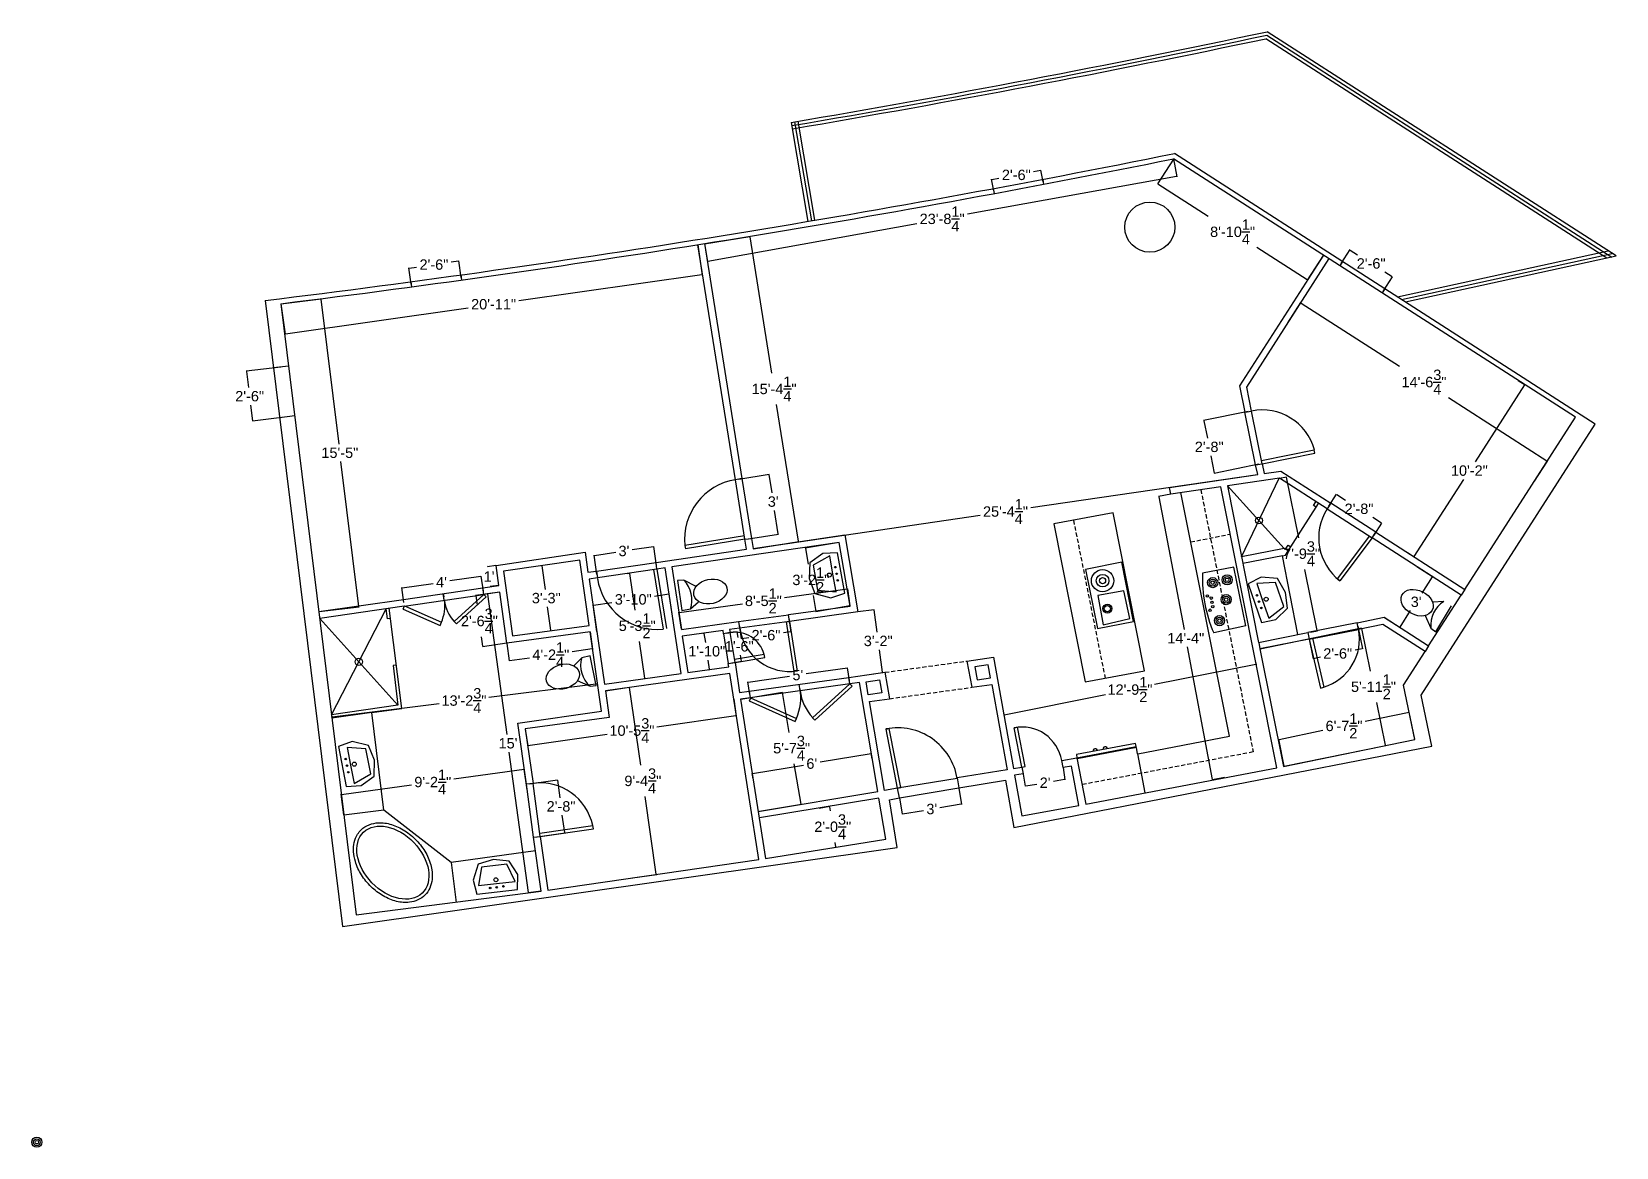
# Model space of a CAD drawing. Header units: inches. Extents: x -185 to 760, y -132 to 534.
import ezdxf

# ---------------------------------------------------------------- set-up
doc = ezdxf.new("R2010")
doc.units = ezdxf.units.IN
doc.header["$LTSCALE"] = 10
doc.header["$MEASUREMENT"] = 0
doc.linetypes.add('HIDDEN', pattern=[0.375, 0.25, -0.125])
doc.layers.get('0').update_dxf_attribs({"color": 5})
doc.layers.add('Dimensions', color=1, linetype='Continuous')
doc.layers.add('Hidden', color=3, linetype='HIDDEN')
doc.styles.get("Standard").update_dxf_attribs({"font": 'arial.ttf'})
doc.dimstyles.get("Standard").update_dxf_attribs({"dimtxt": 6.1875, "dimasz": 0.18, "dimexe": 0.18, "dimexo": 0.0625, "dimgap": 2.0625, "dimtad": 0, "dimtih": 1, "dimtoh": 1, "dimzin": 0, "dimdsep": 46, "dimlunit": 4, "dimtxsty": 'Standard', "dimcen": 0.09, "dimadec": 0, "dimazin": 0, "dimtfac": 1, "dimtofl": 0, "dimtmove": 0, "dimatfit": 3, "dimfxl": 1, "dimtolj": 1, "dimtzin": 0, "dimarcsym": 0})

msp = doc.modelspace()

# ---------------------------------------------------------------- blocks, each defined once
blk = doc.blocks.new('*D3')
at = {"layer": 'Defpoints', "color": 0, "transparency": 16777216}
for p in [(211.84, 406.72), (214.38, 388.77), (-36.8, 371.52)]:
    blk.add_point(p, dxfattribs=at)
at = {"layer": 'Dimensions', "color": 0, "lineweight": -2, "transparency": 16777216}
for p, q in [((211.85, 406.66), (214.41, 388.6)), ((214.2, 388.75), (105.21, 373.32)), ((-36.79, 371.46), (-34.23, 353.4)), ((-34.08, 353.6), (74.92, 369.03))]:
    blk.add_line(p, q, dxfattribs=at)
at = {"layer": 'Dimensions', "color": 0, "transparency": 16777216}
for points in [[(214.2, 388.78), (214.21, 388.72), (214.38, 388.77)], [(-34.08, 353.63), (-34.08, 353.57), (-34.26, 353.57)]]:
    blk.add_solid(points, dxfattribs=at)
at = {"layer": 'Dimensions', "color": 0, "transparency": 16777216, "insert": (90.06, 371.17), "char_height": 6.1875, "attachment_point": 5}
blk.add_mtext('\\A1;20\'-11"', dxfattribs=at)
blk = doc.blocks.new('*D4')
at = {"layer": 'Defpoints', "color": 0, "transparency": 16777216}
for p in [(236.32, 266.88), (242, 231.28), (259.95, 234.14)]:
    blk.add_point(p, dxfattribs=at)
at = {"layer": 'Dimensions', "color": 0, "lineweight": -2, "transparency": 16777216}
for p, q in [((236.38, 266.89), (254.44, 269.77)), ((254.29, 269.57), (256.03, 258.67)), ((259.92, 234.32), (257.7, 248.22)), ((242.06, 231.29), (260.12, 234.17))]:
    blk.add_line(p, q, dxfattribs=at)
at = {"layer": 'Dimensions', "color": 0, "transparency": 16777216}
for points in [[(254.32, 269.57), (254.26, 269.56), (254.27, 269.74)], [(259.95, 234.33), (259.89, 234.32), (259.95, 234.14)]]:
    blk.add_solid(points, dxfattribs=at)
at = {"layer": 'Dimensions', "color": 0, "transparency": 16777216, "insert": (256.87, 253.44), "char_height": 6.188, "attachment_point": 5}
blk.add_mtext("\\A1;3'", dxfattribs=at)
blk = doc.blocks.new('*D5')
at = {"layer": 'Defpoints', "color": 0, "transparency": 16777216}
for p in [(185.62, 226.6), (151.68, 210), (187.28, 215.2)]:
    blk.add_point(p, dxfattribs=at)
at = {"layer": 'Dimensions', "color": 0, "lineweight": -2, "transparency": 16777216}
for p, q in [((151.67, 210.06), (149.99, 221.57)), ((150.19, 221.42), (162.91, 223.28)), ((185.44, 226.57), (172.72, 224.71)), ((187.27, 215.26), (185.59, 226.77))]:
    blk.add_line(p, q, dxfattribs=at)
at = {"layer": 'Dimensions', "color": 0, "transparency": 16777216}
for points in [[(150.19, 221.45), (150.2, 221.39), (150.02, 221.4)], [(185.43, 226.6), (185.44, 226.54), (185.62, 226.6)]]:
    blk.add_solid(points, dxfattribs=at)
at = {"layer": 'Dimensions', "color": 0, "transparency": 16777216, "insert": (167.82, 224), "char_height": 6.188, "attachment_point": 5}
blk.add_mtext("\\A1;3'", dxfattribs=at)
blk = doc.blocks.new('*D6')
at = {"layer": 'Defpoints', "color": 0, "transparency": 16777216}
for p in [(82.72, 208.91), (84, 200.08), (36.56, 193.2)]:
    blk.add_point(p, dxfattribs=at)
at = {"layer": 'Dimensions', "color": 0, "lineweight": -2, "transparency": 16777216}
for p, q in [((82.54, 208.89), (64.03, 206.2)), ((83.99, 200.14), (82.69, 209.09)), ((36.55, 193.26), (35.25, 202.21)), ((35.46, 202.06), (53.97, 204.74))]:
    blk.add_line(p, q, dxfattribs=at)
at = {"layer": 'Dimensions', "color": 0, "transparency": 16777216}
for points in [[(82.54, 208.91), (82.55, 208.86), (82.72, 208.91)], [(35.45, 202.09), (35.46, 202.03), (35.28, 202.03)]]:
    blk.add_solid(points, dxfattribs=at)
at = {"layer": 'Dimensions', "color": 0, "transparency": 16777216, "insert": (59, 205.47), "char_height": 6.188, "attachment_point": 5}
blk.add_mtext("\\A1;4'", dxfattribs=at)
blk = doc.blocks.new('*D7')
at = {"layer": 'Defpoints', "color": 0, "transparency": 16777216}
for p in [(301.29, 154.17), (302.32, 146.81), (242.88, 138.48)]:
    blk.add_point(p, dxfattribs=at)
at = {"layer": 'Dimensions', "color": 0, "lineweight": -2, "transparency": 16777216}
for p, q in [((301.11, 154.15), (276.48, 150.7)), ((302.31, 146.87), (301.27, 154.35)), ((242.87, 138.54), (241.83, 146.02)), ((242.03, 145.87), (266.66, 149.32))]:
    blk.add_line(p, q, dxfattribs=at)
at = {"layer": 'Dimensions', "color": 0, "transparency": 16777216}
for points in [[(301.11, 154.18), (301.12, 154.12), (301.29, 154.17)], [(242.02, 145.9), (242.03, 145.84), (241.85, 145.84)]]:
    blk.add_solid(points, dxfattribs=at)
at = {"layer": 'Dimensions', "color": 0, "transparency": 16777216, "insert": (271.57, 150.01), "char_height": 6.188, "attachment_point": 5}
blk.add_mtext("\\A1;5'", dxfattribs=at)
blk = doc.blocks.new('*D8')
at = {"layer": 'Defpoints', "color": 0, "transparency": 16777216}
for p in [(111.46, 85.14), (128.09, 87.48), (115.92, 53.52)]:
    blk.add_point(p, dxfattribs=at)
at = {"layer": 'Dimensions', "color": 0, "lineweight": -2, "transparency": 16777216}
for p, q in [((111.53, 85.15), (128.27, 87.51)), ((128.12, 87.31), (129.59, 76.9)), ((132.53, 56.04), (131.06, 66.45)), ((115.98, 53.53), (132.73, 55.89))]:
    blk.add_line(p, q, dxfattribs=at)
at = {"layer": 'Dimensions', "color": 0, "transparency": 16777216}
for points in [[(128.15, 87.31), (128.09, 87.3), (128.09, 87.48)], [(132.56, 56.05), (132.5, 56.04), (132.55, 55.86)]]:
    blk.add_solid(points, dxfattribs=at)
at = {"layer": 'Dimensions', "color": 0, "transparency": 16777216, "insert": (130.32, 71.67), "char_height": 6.188, "attachment_point": 5}
blk.add_mtext('\\A1;2\'-8"', dxfattribs=at)
blk = doc.blocks.new('*D9')
at = {"layer": 'Defpoints', "color": 0, "transparency": 16777216}
for p in [(-36.79, 371.46), (9.67, 190.79), (-14.14, 187.86)]:
    blk.add_point(p, dxfattribs=at)
at = {"layer": 'Dimensions', "color": 0, "lineweight": -2, "transparency": 16777216}
for p, q in [((-36.73, 371.47), (-12.8, 374.42)), ((-12.96, 374.22), (-2.3, 287.82)), ((9.64, 190.97), (-1.01, 277.37)), ((-14.08, 187.86), (9.84, 190.81))]:
    blk.add_line(p, q, dxfattribs=at)
at = {"layer": 'Dimensions', "color": 0, "transparency": 16777216}
for points in [[(-12.93, 374.22), (-12.99, 374.22), (-12.98, 374.4)], [(9.67, 190.97), (9.61, 190.97), (9.67, 190.79)]]:
    blk.add_solid(points, dxfattribs=at)
at = {"layer": 'Dimensions', "color": 0, "transparency": 16777216, "insert": (-1.66, 282.59), "char_height": 6.188, "attachment_point": 5}
blk.add_mtext('\\A1;15\'-5"', dxfattribs=at)
blk = doc.blocks.new('*D10')
at = {"layer": 'Defpoints', "color": 0, "transparency": 16777216}
for p in [(563.92, 360.08), (718.63, 277.54), (710.95, 265.6)]:
    blk.add_point(p, dxfattribs=at)
at = {"layer": 'Dimensions', "color": 0, "lineweight": -2, "transparency": 16777216}
for p, q in [((563.96, 360.13), (571.7, 372.18)), ((571.75, 371.93), (630.48, 334.19)), ((718.47, 277.64), (659.74, 315.38)), ((710.98, 265.65), (718.72, 277.7))]:
    blk.add_line(p, q, dxfattribs=at)
at = {"layer": 'Dimensions', "color": 0, "transparency": 16777216}
for points in [[(571.77, 371.96), (571.74, 371.9), (571.6, 372.03)], [(718.49, 277.67), (718.46, 277.62), (718.63, 277.54)]]:
    blk.add_solid(points, dxfattribs=at)
at = {"layer": 'Dimensions', "color": 0, "transparency": 16777216, "insert": (645.11, 324.79), "char_height": 6.1875, "attachment_point": 5}
blk.add_mtext('\\A1;14\'-6{\\H1.000000x;\\S3/4;}"', dxfattribs=at)
blk = doc.blocks.new('*D11')
at = {"layer": 'Defpoints', "color": 0, "transparency": 16777216}
for p in [(701.31, 325.82), (635.23, 223.14), (639.15, 220.62)]:
    blk.add_point(p, dxfattribs=at)
at = {"layer": 'Dimensions', "color": 0, "lineweight": -2, "transparency": 16777216}
for p, q in [((705.13, 323.15), (675.55, 277.18)), ((701.36, 325.79), (705.38, 323.2)), ((639.25, 220.77), (668.83, 266.74)), ((635.28, 223.1), (639.3, 220.52))]:
    blk.add_line(p, q, dxfattribs=at)
at = {"layer": 'Dimensions', "color": 0, "transparency": 16777216}
for points in [[(705.11, 323.17), (705.16, 323.13), (705.23, 323.3)], [(639.22, 220.78), (639.27, 220.75), (639.15, 220.62)]]:
    blk.add_solid(points, dxfattribs=at)
at = {"layer": 'Dimensions', "color": 0, "transparency": 16777216, "insert": (672.19, 271.96), "char_height": 6.188, "attachment_point": 5}
blk.add_mtext('\\A1;10\'-2"', dxfattribs=at)
blk = doc.blocks.new('*D12')
at = {"layer": 'Defpoints', "color": 0, "transparency": 16777216}
for p in [(588.4, 250.8), (619.85, 240.53), (615.36, 233.52)]:
    blk.add_point(p, dxfattribs=at)
at = {"layer": 'Dimensions', "color": 0, "lineweight": -2, "transparency": 16777216}
for p, q in [((588.44, 250.85), (592.99, 257.96)), ((593.05, 257.71), (598.23, 254.39)), ((619.7, 240.62), (614.52, 243.95)), ((615.4, 233.57), (619.95, 240.68))]:
    blk.add_line(p, q, dxfattribs=at)
at = {"layer": 'Dimensions', "color": 0, "transparency": 16777216}
for points in [[(593.06, 257.74), (593.03, 257.68), (592.89, 257.81)], [(619.72, 240.65), (619.69, 240.6), (619.85, 240.53)]]:
    blk.add_solid(points, dxfattribs=at)
at = {"layer": 'Dimensions', "color": 0, "transparency": 16777216, "insert": (606.37, 249.17), "char_height": 6.188, "attachment_point": 5}
blk.add_mtext('\\A1;2\'-8"', dxfattribs=at)
blk = doc.blocks.new('*D13')
at = {"layer": 'Defpoints', "color": 0, "transparency": 16777216}
for p in [(595.72, 395.44), (620.96, 379.22), (626.21, 387.4)]:
    blk.add_point(p, dxfattribs=at)
at = {"layer": 'Dimensions', "color": 0, "lineweight": -2, "transparency": 16777216}
for p, q in [((595.75, 395.49), (601.06, 403.76)), ((601.12, 403.51), (605.46, 400.72)), ((626.06, 387.49), (621.71, 390.28)), ((620.99, 379.28), (626.3, 387.55))]:
    blk.add_line(p, q, dxfattribs=at)
at = {"layer": 'Dimensions', "color": 0, "transparency": 16777216}
for points in [[(601.13, 403.54), (601.1, 403.49), (600.97, 403.61)], [(626.07, 387.52), (626.04, 387.47), (626.21, 387.4)]]:
    blk.add_solid(points, dxfattribs=at)
at = {"layer": 'Dimensions', "color": 0, "transparency": 16777216, "insert": (613.59, 395.5), "char_height": 6.188, "attachment_point": 5}
blk.add_mtext('\\A1;2\'-6"', dxfattribs=at)
blk = doc.blocks.new('*D14')
at = {"layer": 'Defpoints', "color": 0, "transparency": 16777216}
for p in [(416.66, 451.06), (388.44, 438.72), (417.93, 444.19)]:
    blk.add_point(p, dxfattribs=at)
at = {"layer": 'Dimensions', "color": 0, "lineweight": -2, "transparency": 16777216}
for p, q in [((388.43, 438.78), (387.13, 445.76)), ((387.34, 445.62), (391.57, 446.4)), ((416.48, 451.02), (412.25, 450.24)), ((417.92, 444.25), (416.63, 451.23))]:
    blk.add_line(p, q, dxfattribs=at)
at = {"layer": 'Dimensions', "color": 0, "transparency": 16777216}
for points in [[(387.33, 445.65), (387.35, 445.59), (387.16, 445.59)], [(416.48, 451.05), (416.49, 451), (416.66, 451.06)]]:
    blk.add_solid(points, dxfattribs=at)
at = {"layer": 'Dimensions', "color": 0, "transparency": 16777216, "insert": (401.91, 448.32), "char_height": 6.188, "attachment_point": 5}
blk.add_mtext('\\A1;2\'-6"', dxfattribs=at)
blk = doc.blocks.new('*D15')
at = {"layer": 'Defpoints', "color": 0, "transparency": 16777216}
for p in [(69.33, 396.88), (40.96, 383.05), (70.68, 387.18)]:
    blk.add_point(p, dxfattribs=at)
at = {"layer": 'Dimensions', "color": 0, "lineweight": -2, "transparency": 16777216}
for p, q in [((70.67, 387.24), (69.3, 397.06)), ((40.95, 383.11), (39.59, 392.93)), ((39.79, 392.77), (44.13, 393.38)), ((69.15, 396.86), (64.81, 396.25))]:
    blk.add_line(p, q, dxfattribs=at)
at = {"layer": 'Dimensions', "color": 0, "transparency": 16777216}
for points in [[(39.79, 392.8), (39.79, 392.74), (39.61, 392.75)], [(69.14, 396.89), (69.15, 396.83), (69.33, 396.88)]]:
    blk.add_solid(points, dxfattribs=at)
at = {"layer": 'Dimensions', "color": 0, "transparency": 16777216, "insert": (54.47, 394.82), "char_height": 6.188, "attachment_point": 5}
blk.add_mtext('\\A1;2\'-6"', dxfattribs=at)
blk = doc.blocks.new('*D16')
at = {"layer": 'Defpoints', "color": 0, "transparency": 16777216}
for p in [(-36.74, 333.77), (-33.05, 303.99), (-53.61, 301.45)]:
    blk.add_point(p, dxfattribs=at)
at = {"layer": 'Dimensions', "color": 0, "lineweight": -2, "transparency": 16777216}
for p, q in [((-36.8, 333.76), (-57.48, 331.2)), ((-57.28, 331.04), (-56.1, 321.55)), ((-53.64, 301.63), (-54.81, 311.11)), ((-33.12, 303.98), (-53.79, 301.42))]:
    blk.add_line(p, q, dxfattribs=at)
at = {"layer": 'Dimensions', "color": 0, "transparency": 16777216}
for points in [[(-57.25, 331.04), (-57.31, 331.04), (-57.3, 331.22)], [(-53.61, 301.63), (-53.67, 301.62), (-53.61, 301.45)]]:
    blk.add_solid(points, dxfattribs=at)
at = {"layer": 'Dimensions', "color": 0, "transparency": 16777216, "insert": (-55.46, 316.33), "char_height": 6.188, "attachment_point": 5}
blk.add_mtext('\\A1;2\'-6"', dxfattribs=at)
blk = doc.blocks.new('*D17')
at = {"layer": 'Defpoints', "color": 0, "transparency": 16777216}
for p in [(576.24, 173.44), (605.68, 179.28), (608.36, 165.79)]:
    blk.add_point(p, dxfattribs=at)
at = {"layer": 'Dimensions', "color": 0, "lineweight": -2, "transparency": 16777216}
for p, q in [((576.26, 173.38), (578.95, 159.78)), ((605.7, 179.22), (608.39, 165.62)), ((579.1, 159.99), (583.3, 160.82)), ((608.18, 165.76), (603.98, 164.93))]:
    blk.add_line(p, q, dxfattribs=at)
at = {"layer": 'Dimensions', "color": 0, "transparency": 16777216}
for points in [[(608.18, 165.79), (608.19, 165.73), (608.36, 165.79)], [(579.09, 160.02), (579.1, 159.96), (578.92, 159.95)]]:
    blk.add_solid(points, dxfattribs=at)
at = {"layer": 'Dimensions', "color": 0, "transparency": 16777216, "insert": (593.64, 162.87), "char_height": 6.188, "attachment_point": 5}
blk.add_mtext('\\A1;2\'-6"', dxfattribs=at)
blk = doc.blocks.new('*D18')
at = {"layer": 'Defpoints', "color": 0, "transparency": 16777216}
for p in [(540.24, 307.2), (546.64, 275.76), (520.19, 270.38)]:
    blk.add_point(p, dxfattribs=at)
at = {"layer": 'Dimensions', "color": 0, "lineweight": -2, "transparency": 16777216}
for p, q in [((540.18, 307.19), (513.62, 301.78)), ((513.83, 301.64), (515.93, 291.32)), ((520.16, 270.55), (518.06, 280.88)), ((546.58, 275.75), (520.02, 270.34))]:
    blk.add_line(p, q, dxfattribs=at)
at = {"layer": 'Dimensions', "color": 0, "transparency": 16777216}
for points in [[(513.86, 301.65), (513.8, 301.64), (513.79, 301.82)], [(520.19, 270.56), (520.13, 270.55), (520.19, 270.38)]]:
    blk.add_solid(points, dxfattribs=at)
at = {"layer": 'Dimensions', "color": 0, "transparency": 16777216, "insert": (516.99, 286.1), "char_height": 6.188, "attachment_point": 5}
blk.add_mtext('\\A1;2\'-8"', dxfattribs=at)
blk = doc.blocks.new('*D19')
at = {"layer": 'Defpoints', "color": 0, "transparency": 16777216}
for p in [(236.64, 180), (266.24, 184.08), (267.38, 175.84)]:
    blk.add_point(p, dxfattribs=at)
at = {"layer": 'Dimensions', "color": 0, "lineweight": -2, "transparency": 16777216}
for p, q in [((236.65, 179.94), (237.8, 171.58)), ((266.25, 184.02), (267.4, 175.66)), ((237.96, 171.78), (242.24, 172.37)), ((267.2, 175.81), (262.92, 175.22))]:
    blk.add_line(p, q, dxfattribs=at)
at = {"layer": 'Dimensions', "color": 0, "transparency": 16777216}
for points in [[(237.95, 171.81), (237.96, 171.75), (237.78, 171.76)], [(267.2, 175.84), (267.2, 175.78), (267.38, 175.84)]]:
    blk.add_solid(points, dxfattribs=at)
at = {"layer": 'Dimensions', "color": 0, "transparency": 16777216, "insert": (252.58, 173.8), "char_height": 6.188, "attachment_point": 5}
blk.add_mtext('\\A1;2\'-6"', dxfattribs=at)
blk = doc.blocks.new('*D20')
at = {"layer": 'Defpoints', "color": 0, "transparency": 16777216}
for p in [(229.2, 175.04), (232.04, 157.27), (238.04, 158.23)]:
    blk.add_point(p, dxfattribs=at)
at = {"layer": 'Dimensions', "color": 0, "lineweight": -2, "transparency": 16777216}
for p, q in [((229.26, 175.05), (235.37, 176.03)), ((235.22, 175.82), (235.78, 172.34)), ((238.01, 158.41), (237.45, 161.89)), ((232.1, 157.28), (238.21, 158.26))]:
    blk.add_line(p, q, dxfattribs=at)
at = {"layer": 'Dimensions', "color": 0, "transparency": 16777216}
for points in [[(235.25, 175.83), (235.19, 175.82), (235.2, 176)], [(238.04, 158.41), (237.98, 158.41), (238.04, 158.23)]]:
    blk.add_solid(points, dxfattribs=at)
at = {"layer": 'Dimensions', "color": 0, "transparency": 16777216, "insert": (236.62, 167.12), "char_height": 6.188, "attachment_point": 5}
blk.add_mtext('\\A1;1\'-6"', dxfattribs=at)
blk = doc.blocks.new('*D22')
at = {"layer": 'Defpoints', "color": 0, "transparency": 16777216}
for p in [(332.16, 76.83), (367.55, 82.72), (369.16, 73.04)]:
    blk.add_point(p, dxfattribs=at)
at = {"layer": 'Dimensions', "color": 0, "lineweight": -2, "transparency": 16777216}
for p, q in [((332.17, 76.77), (333.8, 66.97)), ((367.56, 82.66), (369.19, 72.87)), ((333.95, 67.18), (346.56, 69.28)), ((368.98, 73.01), (356.37, 70.91))]:
    blk.add_line(p, q, dxfattribs=at)
at = {"layer": 'Dimensions', "color": 0, "transparency": 16777216}
for points in [[(333.94, 67.21), (333.95, 67.15), (333.77, 67.15)], [(368.98, 73.04), (368.99, 72.98), (369.16, 73.04)]]:
    blk.add_solid(points, dxfattribs=at)
at = {"layer": 'Dimensions', "color": 0, "transparency": 16777216, "insert": (351.47, 70.1), "char_height": 6.188, "attachment_point": 5}
blk.add_mtext("\\A1;3'", dxfattribs=at)
blk = doc.blocks.new('*D23')
at = {"layer": 'Defpoints', "color": 0, "transparency": 16777216}
for p in [(429.76, 94.88), (406.08, 91.04), (430.92, 87.75)]:
    blk.add_point(p, dxfattribs=at)
at = {"layer": 'Dimensions', "color": 0, "lineweight": -2, "transparency": 16777216}
for p, q in [((429.77, 94.82), (430.95, 87.57)), ((406.09, 90.98), (407.27, 83.73)), ((430.74, 87.72), (424.04, 86.64)), ((407.42, 83.94), (414.12, 85.03))]:
    blk.add_line(p, q, dxfattribs=at)
at = {"layer": 'Dimensions', "color": 0, "transparency": 16777216}
for points in [[(430.74, 87.75), (430.75, 87.69), (430.92, 87.75)], [(407.41, 83.97), (407.42, 83.91), (407.24, 83.91)]]:
    blk.add_solid(points, dxfattribs=at)
at = {"layer": 'Dimensions', "color": 0, "transparency": 16777216, "insert": (419.08, 85.83), "char_height": 6.188, "attachment_point": 5}
blk.add_mtext("\\A1;2'", dxfattribs=at)
blk = doc.blocks.new('*D24')
at = {"layer": 'Defpoints', "color": 0, "transparency": 16777216}
for p in [(108.41, 93.69), (110.08, 81.46), (0.82, 66.56)]:
    blk.add_point(p, dxfattribs=at)
at = {"layer": 'Dimensions', "color": 0, "lineweight": -2, "transparency": 16777216}
for p, q in [((108.23, 93.67), (66.41, 87.97)), ((110.07, 81.52), (108.39, 93.87)), ((0.81, 66.62), (-0.87, 78.97)), ((-0.67, 78.82), (41.15, 84.52))]:
    blk.add_line(p, q, dxfattribs=at)
at = {"layer": 'Dimensions', "color": 0, "transparency": 16777216}
for points in [[(108.23, 93.7), (108.24, 93.64), (108.41, 93.69)], [(-0.68, 78.85), (-0.67, 78.79), (-0.85, 78.79)]]:
    blk.add_solid(points, dxfattribs=at)
at = {"layer": 'Dimensions', "color": 0, "transparency": 16777216, "insert": (53.78, 86.24), "char_height": 6.1875, "attachment_point": 5}
blk.add_mtext('\\A1;9\'-2{\\H1.000000x;\\S1/4;}"', dxfattribs=at)
blk = doc.blocks.new('*D25')
at = {"layer": 'Defpoints', "color": 0, "transparency": 16777216}
for p in [(151.19, 144.54), (151.29, 143.77), (-6.31, 124.33)]:
    blk.add_point(p, dxfattribs=at)
at = {"layer": 'Dimensions', "color": 0, "lineweight": -2, "transparency": 16777216}
for p, q in [((151.02, 144.51), (87.14, 136.64)), ((151.28, 143.83), (151.17, 144.71)), ((-6.22, 125.12), (57.65, 133)), ((-6.32, 124.4), (-6.42, 125.28))]:
    blk.add_line(p, q, dxfattribs=at)
at = {"layer": 'Dimensions', "color": 0, "transparency": 16777216}
for points in [[(151.01, 144.54), (151.02, 144.48), (151.19, 144.54)], [(-6.23, 125.15), (-6.22, 125.09), (-6.4, 125.1)]]:
    blk.add_solid(points, dxfattribs=at)
at = {"layer": 'Dimensions', "color": 0, "transparency": 16777216, "insert": (72.4, 134.82), "char_height": 6.1875, "attachment_point": 5}
blk.add_mtext('\\A1;13\'-2{\\H1.000000x;\\S3/4;}"', dxfattribs=at)
blk = doc.blocks.new('*D26')
at = {"layer": 'Defpoints', "color": 0, "transparency": 16777216}
for p in [(93.76, 199.52), (86.34, 198.5), (118.4, 21.12)]:
    blk.add_point(p, dxfattribs=at)
at = {"layer": 'Dimensions', "color": 0, "lineweight": -2, "transparency": 16777216}
for p, q in [((93.7, 199.51), (86.16, 198.47)), ((86.37, 198.32), (97.94, 114.52)), ((110.96, 20.27), (99.38, 104.07)), ((118.34, 21.11), (110.8, 20.07))]:
    blk.add_line(p, q, dxfattribs=at)
at = {"layer": 'Dimensions', "color": 0, "transparency": 16777216}
for points in [[(86.4, 198.32), (86.34, 198.31), (86.34, 198.5)], [(110.99, 20.28), (110.93, 20.27), (110.98, 20.09)]]:
    blk.add_solid(points, dxfattribs=at)
at = {"layer": 'Dimensions', "color": 0, "transparency": 16777216, "insert": (98.66, 109.3), "char_height": 6.188, "attachment_point": 5}
blk.add_mtext("\\A1;15'", dxfattribs=at)
blk = doc.blocks.new('*D27')
at = {"layer": 'Defpoints', "color": 0, "transparency": 16777216}
for p in [(156.8, 140.64), (172.96, 29.08), (187.18, 31.14)]:
    blk.add_point(p, dxfattribs=at)
at = {"layer": 'Dimensions', "color": 0, "lineweight": -2, "transparency": 16777216}
for p, q in [((156.86, 140.65), (171.19, 142.73)), ((171.04, 142.52), (177.73, 96.32)), ((187.15, 31.32), (180.46, 77.52)), ((173.02, 29.09), (187.35, 31.17))]:
    blk.add_line(p, q, dxfattribs=at)
at = {"layer": 'Dimensions', "color": 0, "transparency": 16777216}
for points in [[(171.07, 142.53), (171.01, 142.52), (171.02, 142.7)], [(187.18, 31.33), (187.12, 31.32), (187.18, 31.14)]]:
    blk.add_solid(points, dxfattribs=at)
at = {"layer": 'Dimensions', "color": 0, "transparency": 16777216, "insert": (179.1, 86.92), "char_height": 6.1875, "attachment_point": 5}
blk.add_mtext('\\A1;9\'-4{\\H1.000000x;\\S3/4;}"', dxfattribs=at)
blk = doc.blocks.new('*D28')
at = {"layer": 'Defpoints', "color": 0, "transparency": 16777216}
for p in [(233.43, 135.7), (234.84, 125.79), (108.96, 117.92)]:
    blk.add_point(p, dxfattribs=at)
at = {"layer": 'Dimensions', "color": 0, "lineweight": -2, "transparency": 16777216}
for p, q in [((233.44, 135.64), (234.87, 125.61)), ((234.67, 125.77), (187.36, 119.01)), ((108.97, 117.86), (110.4, 107.83)), ((110.55, 108.03), (157.87, 114.79))]:
    blk.add_line(p, q, dxfattribs=at)
at = {"layer": 'Dimensions', "color": 0, "transparency": 16777216}
for points in [[(234.66, 125.8), (234.67, 125.74), (234.84, 125.79)], [(110.55, 108.06), (110.56, 108), (110.38, 108.01)]]:
    blk.add_solid(points, dxfattribs=at)
at = {"layer": 'Dimensions', "color": 0, "transparency": 16777216, "insert": (172.61, 116.9), "char_height": 6.1875, "attachment_point": 5}
blk.add_mtext('\\A1;10\'-5{\\H1.000000x;\\S3/4;}"', dxfattribs=at)
blk = doc.blocks.new('*D29')
at = {"layer": 'Defpoints', "color": 0, "transparency": 16777216}
for p in [(545.92, 269.6), (545.93, 269.57), (244.96, 225.6)]:
    blk.add_point(p, dxfattribs=at)
at = {"layer": 'Dimensions', "color": 0, "lineweight": -2, "transparency": 16777216}
for p, q in [((545.75, 269.55), (410.54, 249.78)), ((545.93, 269.54), (545.95, 269.39)), ((245.14, 225.6), (380.36, 245.37)), ((244.97, 225.54), (244.99, 225.39))]:
    blk.add_line(p, q, dxfattribs=at)
at = {"layer": 'Dimensions', "color": 0, "transparency": 16777216}
for points in [[(545.75, 269.58), (545.75, 269.52), (545.93, 269.57)], [(245.14, 225.63), (245.15, 225.57), (244.97, 225.57)]]:
    blk.add_solid(points, dxfattribs=at)
at = {"layer": 'Dimensions', "color": 0, "transparency": 16777216, "insert": (395.45, 247.57), "char_height": 6.1875, "attachment_point": 5}
blk.add_mtext('\\A1;25\'-4{\\H1.000000x;\\S1/4;}"', dxfattribs=at)
blk = doc.blocks.new('*D30')
at = {"layer": 'Defpoints', "color": 0, "transparency": 16777216}
for p in [(495.68, 457.92), (497.58, 447.41), (215.84, 407.36)]:
    blk.add_point(p, dxfattribs=at)
at = {"layer": 'Dimensions', "color": 0, "lineweight": -2, "transparency": 16777216}
for p, q in [((495.7, 457.86), (497.62, 447.23)), ((497.41, 447.38), (372.75, 424.85)), ((217.92, 396.88), (342.57, 419.4)), ((215.85, 407.3), (217.77, 396.67))]:
    blk.add_line(p, q, dxfattribs=at)
at = {"layer": 'Dimensions', "color": 0, "transparency": 16777216}
for points in [[(497.4, 447.4), (497.41, 447.35), (497.58, 447.41)], [(217.91, 396.91), (217.92, 396.85), (217.74, 396.85)]]:
    blk.add_solid(points, dxfattribs=at)
at = {"layer": 'Dimensions', "color": 0, "transparency": 16777216, "insert": (357.66, 422.13), "char_height": 6.1875, "attachment_point": 5}
blk.add_mtext('\\A1;23\'-8{\\H1.000000x;\\S1/4;}"', dxfattribs=at)
blk = doc.blocks.new('*D31')
at = {"layer": 'Defpoints', "color": 0, "transparency": 16777216}
for p in [(495.7, 457.86), (585.08, 400.41), (575.61, 385.68)]:
    blk.add_point(p, dxfattribs=at)
at = {"layer": 'Dimensions', "color": 0, "lineweight": -2, "transparency": 16777216}
for p, q in [((495.66, 457.81), (486.13, 442.98)), ((486.38, 443.03), (516.38, 423.75)), ((575.46, 385.78), (545.46, 405.06)), ((585.05, 400.36), (575.52, 385.53))]:
    blk.add_line(p, q, dxfattribs=at)
at = {"layer": 'Dimensions', "color": 0, "transparency": 16777216}
for points in [[(486.4, 443.06), (486.36, 443.01), (486.23, 443.13)], [(575.48, 385.81), (575.45, 385.76), (575.61, 385.68)]]:
    blk.add_solid(points, dxfattribs=at)
at = {"layer": 'Dimensions', "color": 0, "transparency": 16777216, "insert": (530.92, 414.41), "char_height": 6.1875, "attachment_point": 5}
blk.add_mtext('\\A1;8\'-10{\\H1.000000x;\\S1/4;}"', dxfattribs=at)
blk = doc.blocks.new('*D32')
at = {"layer": 'Defpoints', "color": 0, "transparency": 16777216}
for p in [(215.85, 407.3), (271.97, 229.72), (244.99, 225.39)]:
    blk.add_point(p, dxfattribs=at)
at = {"layer": 'Dimensions', "color": 0, "lineweight": -2, "transparency": 16777216}
for p, q in [((215.92, 407.31), (243.01, 411.65)), ((242.86, 411.45), (255.91, 330.02)), ((271.94, 229.89), (258.9, 311.32)), ((245.05, 225.4), (272.15, 229.74))]:
    blk.add_line(p, q, dxfattribs=at)
at = {"layer": 'Dimensions', "color": 0, "transparency": 16777216}
for points in [[(242.89, 411.45), (242.83, 411.44), (242.83, 411.62)], [(271.97, 229.9), (271.91, 229.89), (271.97, 229.72)]]:
    blk.add_solid(points, dxfattribs=at)
at = {"layer": 'Dimensions', "color": 0, "transparency": 16777216, "insert": (257.4, 320.67), "char_height": 6.1875, "attachment_point": 5}
blk.add_mtext('\\A1;15\'-4{\\H1.000000x;\\S1/4;}"', dxfattribs=at)
blk = doc.blocks.new('*D33')
at = {"layer": 'Defpoints', "color": 0, "transparency": 16777216}
for p in [(544.77, 157.46), (544.99, 156.39), (394.24, 127.44)]:
    blk.add_point(p, dxfattribs=at)
at = {"layer": 'Dimensions', "color": 0, "lineweight": -2, "transparency": 16777216}
for p, q in [((544.81, 156.36), (484.38, 144.31)), ((544.78, 157.4), (545.02, 156.22)), ((394.63, 126.41), (455.07, 138.46)), ((394.26, 127.38), (394.49, 126.2))]:
    blk.add_line(p, q, dxfattribs=at)
at = {"layer": 'Dimensions', "color": 0, "transparency": 16777216}
for points in [[(544.8, 156.39), (544.81, 156.33), (544.99, 156.39)], [(394.63, 126.44), (394.64, 126.38), (394.46, 126.37)]]:
    blk.add_solid(points, dxfattribs=at)
at = {"layer": 'Dimensions', "color": 0, "transparency": 16777216, "insert": (469.72, 141.38), "char_height": 6.1875, "attachment_point": 5}
blk.add_mtext('\\A1;12\'-9{\\H1.000000x;\\S1/2;}"', dxfattribs=at)
blk = doc.blocks.new('*D34')
at = {"layer": 'Defpoints', "color": 0, "transparency": 16777216}
for p in [(494.08, 257.92), (519.07, 87.51), (526.21, 88.87)]:
    blk.add_point(p, dxfattribs=at)
at = {"layer": 'Dimensions', "color": 0, "lineweight": -2, "transparency": 16777216}
for p, q in [((494.02, 257.91), (486.77, 256.53)), ((486.98, 256.39), (502.03, 177.21)), ((519.04, 87.69), (503.99, 166.87)), ((526.15, 88.85), (518.9, 87.48))]:
    blk.add_line(p, q, dxfattribs=at)
at = {"layer": 'Dimensions', "color": 0, "transparency": 16777216}
for points in [[(487.01, 256.39), (486.95, 256.38), (486.95, 256.56)], [(519.07, 87.69), (519.01, 87.68), (519.07, 87.51)]]:
    blk.add_solid(points, dxfattribs=at)
at = {"layer": 'Dimensions', "color": 0, "transparency": 16777216, "insert": (503.01, 172.04), "char_height": 6.188, "attachment_point": 5}
blk.add_mtext('\\A1;14\'-4"', dxfattribs=at)
blk = doc.blocks.new('*D35')
at = {"color": 0, "lineweight": -2, "transparency": 16777216}
for p, q in [((244.55, 91.26), (274.98, 96.35)), ((315.26, 103.1), (284.83, 98)), ((315.94, 100.12), (315.41, 103.31)), ((244.87, 88.22), (244.34, 91.41))]:
    blk.add_line(p, q, dxfattribs=at)
at = {"color": 0, "transparency": 16777216}
for points in [[(315.25, 103.13), (315.26, 103.07), (315.44, 103.13)], [(244.54, 91.29), (244.55, 91.23), (244.37, 91.23)]]:
    blk.add_solid(points, dxfattribs=at)
at = {"layer": 'Defpoints', "color": 0, "transparency": 16777216}
for p in [(315.44, 103.13), (315.95, 100.06), (244.88, 88.16)]:
    blk.add_point(p, dxfattribs=at)
at = {"color": 0, "transparency": 16777216, "insert": (279.9, 97.18), "char_height": 6.188, "attachment_point": 5}
blk.add_mtext("\\A1;6'", dxfattribs=at)
blk = doc.blocks.new('*D36')
at = {"layer": 'Defpoints', "color": 0, "transparency": 16777216}
for p in [(237.44, 135.68), (248.69, 68.78), (273.49, 72.95)]:
    blk.add_point(p, dxfattribs=at)
at = {"layer": 'Dimensions', "color": 0, "lineweight": -2, "transparency": 16777216}
for p, q in [((237.5, 135.69), (262.42, 139.88)), ((262.27, 139.67), (266.28, 115.8)), ((273.46, 73.13), (269.44, 97)), ((248.75, 68.79), (273.67, 72.98))]:
    blk.add_line(p, q, dxfattribs=at)
at = {"layer": 'Dimensions', "color": 0, "transparency": 16777216}
for points in [[(262.3, 139.68), (262.24, 139.67), (262.24, 139.85)], [(273.49, 73.13), (273.43, 73.12), (273.49, 72.95)]]:
    blk.add_solid(points, dxfattribs=at)
at = {"layer": 'Dimensions', "color": 0, "transparency": 16777216, "insert": (267.86, 106.4), "char_height": 6.1875, "attachment_point": 5}
blk.add_mtext('\\A1;5\'-7{\\H1.000000x;\\S3/4;}"', dxfattribs=at)
blk = doc.blocks.new('*D37')
at = {"layer": 'Defpoints', "color": 0, "transparency": 16777216}
for p in [(301.33, 201.25), (302.72, 191.2), (202.08, 177.28)]:
    blk.add_point(p, dxfattribs=at)
at = {"layer": 'Dimensions', "color": 0, "lineweight": -2, "transparency": 16777216}
for p, q in [((301.15, 201.23), (263.56, 196.03)), ((302.71, 191.26), (301.31, 201.43)), ((200.87, 187.36), (238.47, 192.56)), ((202.07, 177.34), (200.67, 187.51))]:
    blk.add_line(p, q, dxfattribs=at)
at = {"layer": 'Dimensions', "color": 0, "transparency": 16777216}
for points in [[(301.15, 201.26), (301.16, 201.2), (301.33, 201.25)], [(200.87, 187.39), (200.87, 187.33), (200.69, 187.33)]]:
    blk.add_solid(points, dxfattribs=at)
at = {"layer": 'Dimensions', "color": 0, "transparency": 16777216, "insert": (251.01, 194.29), "char_height": 6.1875, "attachment_point": 5}
blk.add_mtext('\\A1;8\'-5{\\H1.000000x;\\S1/2;}"', dxfattribs=at)
blk = doc.blocks.new('*D38')
at = {"layer": 'Defpoints', "color": 0, "transparency": 16777216}
for p in [(296.32, 229.12), (302.71, 191.26), (282.52, 187.85)]:
    blk.add_point(p, dxfattribs=at)
at = {"layer": 'Dimensions', "color": 0, "lineweight": -2, "transparency": 16777216}
for p, q in [((296.26, 229.11), (275.95, 225.68)), ((276.16, 225.53), (277.75, 216.14)), ((282.49, 188.03), (280.91, 197.42)), ((302.65, 191.25), (282.34, 187.82))]:
    blk.add_line(p, q, dxfattribs=at)
at = {"layer": 'Dimensions', "color": 0, "transparency": 16777216}
for points in [[(276.19, 225.54), (276.13, 225.53), (276.13, 225.71)], [(282.52, 188.04), (282.46, 188.03), (282.52, 187.85)]]:
    blk.add_solid(points, dxfattribs=at)
at = {"layer": 'Dimensions', "color": 0, "transparency": 16777216, "insert": (279.33, 206.78), "char_height": 6.1875, "attachment_point": 5}
blk.add_mtext('\\A1;3\'-2{\\H1.000000x;\\S1/2;}"', dxfattribs=at)
blk = doc.blocks.new('*D39')
at = {"layer": 'Defpoints', "color": 0, "transparency": 16777216}
for p in [(194.86, 198.24), (197.12, 182.48), (151.69, 175.95)]:
    blk.add_point(p, dxfattribs=at)
at = {"layer": 'Dimensions', "color": 0, "lineweight": -2, "transparency": 16777216}
for p, q in [((151.68, 176.02), (149.4, 191.89)), ((149.6, 191.74), (160.7, 193.33)), ((194.68, 198.21), (186.07, 196.98)), ((197.11, 182.54), (194.83, 198.42))]:
    blk.add_line(p, q, dxfattribs=at)
at = {"layer": 'Dimensions', "color": 0, "transparency": 16777216}
for points in [[(149.6, 191.77), (149.61, 191.71), (149.42, 191.71)], [(194.68, 198.24), (194.68, 198.18), (194.86, 198.24)]]:
    blk.add_solid(points, dxfattribs=at)
at = {"layer": 'Dimensions', "color": 0, "transparency": 16777216, "insert": (173.38, 195.15), "char_height": 6.188, "attachment_point": 5}
blk.add_mtext('\\A1;3\'-10"', dxfattribs=at)
blk = doc.blocks.new('*D40')
at = {"layer": 'Defpoints', "color": 0, "transparency": 16777216}
for p in [(169.76, 210.64), (179.12, 147.84), (180.41, 148.03)]:
    blk.add_point(p, dxfattribs=at)
at = {"layer": 'Dimensions', "color": 0, "lineweight": -2, "transparency": 16777216}
for p, q in [((169.82, 210.65), (171.22, 210.86)), ((171.07, 210.65), (174.33, 188.79)), ((180.38, 148.21), (177.12, 170.07)), ((179.18, 147.85), (180.58, 148.06))]:
    blk.add_line(p, q, dxfattribs=at)
at = {"layer": 'Dimensions', "color": 0, "transparency": 16777216}
for points in [[(171.1, 210.66), (171.04, 210.65), (171.05, 210.83)], [(180.41, 148.21), (180.35, 148.21), (180.41, 148.03)]]:
    blk.add_solid(points, dxfattribs=at)
at = {"layer": 'Dimensions', "color": 0, "transparency": 16777216, "insert": (175.73, 179.43), "char_height": 6.1875, "attachment_point": 5}
blk.add_mtext('\\A1;5\'-3{\\H1.000000x;\\S1/2;}"', dxfattribs=at)
blk = doc.blocks.new('*D41')
at = {"layer": 'Defpoints', "color": 0, "transparency": 16777216}
for p in [(118.72, 215.28), (124.16, 176.56), (124.21, 176.57)]:
    blk.add_point(p, dxfattribs=at)
at = {"layer": 'Dimensions', "color": 0, "lineweight": -2, "transparency": 16777216}
for p, q in [((118.78, 215.29), (118.95, 215.31)), ((118.8, 215.11), (120.76, 201.15)), ((124.19, 176.75), (122.23, 190.7)), ((124.22, 176.57), (124.39, 176.59))]:
    blk.add_line(p, q, dxfattribs=at)
at = {"layer": 'Dimensions', "color": 0, "transparency": 16777216}
for points in [[(118.83, 215.11), (118.77, 215.11), (118.77, 215.29)], [(124.22, 176.75), (124.16, 176.74), (124.21, 176.57)]]:
    blk.add_solid(points, dxfattribs=at)
at = {"layer": 'Dimensions', "color": 0, "transparency": 16777216, "insert": (121.49, 195.93), "char_height": 6.188, "attachment_point": 5}
blk.add_mtext('\\A1;3\'-3"', dxfattribs=at)
blk = doc.blocks.new('*D42')
at = {"layer": 'Defpoints', "color": 0, "transparency": 16777216}
for p in [(547.28, 165.62), (622.18, 108.07), (561.71, 95.61)]:
    blk.add_point(p, dxfattribs=at)
at = {"layer": 'Dimensions', "color": 0, "lineweight": -2, "transparency": 16777216}
for p, q in [((547.34, 165.63), (607.93, 178.12)), ((607.79, 177.9), (613.04, 152.44)), ((622.15, 108.25), (616.9, 133.72)), ((561.77, 95.62), (622.36, 108.11))]:
    blk.add_line(p, q, dxfattribs=at)
at = {"layer": 'Dimensions', "color": 0, "transparency": 16777216}
for points in [[(607.82, 177.91), (607.76, 177.9), (607.75, 178.08)], [(622.18, 108.26), (622.12, 108.24), (622.18, 108.07)]]:
    blk.add_solid(points, dxfattribs=at)
at = {"layer": 'Dimensions', "color": 0, "transparency": 16777216, "insert": (614.97, 143.08), "char_height": 6.1875, "attachment_point": 5}
blk.add_mtext('\\A1;5\'-11{\\H1.000000x;\\S1/2;}"', dxfattribs=at)
blk = doc.blocks.new('*D43')
at = {"layer": 'Defpoints', "color": 0, "transparency": 16777216}
for p in [(636.38, 127.72), (639.69, 111.68), (561.77, 95.62)]:
    blk.add_point(p, dxfattribs=at)
at = {"layer": 'Dimensions', "color": 0, "lineweight": -2, "transparency": 16777216}
for p, q in [((636.2, 127.68), (609.98, 122.28)), ((639.67, 111.74), (636.34, 127.9)), ((558.64, 111.7), (584.86, 117.1)), ((561.76, 95.68), (558.43, 111.84))]:
    blk.add_line(p, q, dxfattribs=at)
at = {"layer": 'Dimensions', "color": 0, "transparency": 16777216}
for points in [[(636.2, 127.71), (636.21, 127.66), (636.38, 127.72)], [(558.63, 111.73), (558.65, 111.67), (558.46, 111.66)]]:
    blk.add_solid(points, dxfattribs=at)
at = {"layer": 'Dimensions', "color": 0, "transparency": 16777216, "insert": (597.42, 119.69), "char_height": 6.1875, "attachment_point": 5}
blk.add_mtext('\\A1;6\'-7{\\H1.000000x;\\S1/2;}"', dxfattribs=at)
blk = doc.blocks.new('*D44')
at = {"layer": 'Defpoints', "color": 0, "transparency": 16777216}
for p in [(147.68, 175.84), (97.92, 168.96), (149.09, 165.62)]:
    blk.add_point(p, dxfattribs=at)
at = {"layer": 'Dimensions', "color": 0, "lineweight": -2, "transparency": 16777216}
for p, q in [((147.69, 175.78), (149.12, 165.44)), ((97.93, 168.9), (99.36, 158.56)), ((148.92, 165.59), (136.97, 163.94)), ((99.51, 158.76), (111.46, 160.41))]:
    blk.add_line(p, q, dxfattribs=at)
at = {"layer": 'Dimensions', "color": 0, "transparency": 16777216}
for points in [[(148.91, 165.62), (148.92, 165.56), (149.09, 165.62)], [(99.51, 158.79), (99.52, 158.73), (99.33, 158.74)]]:
    blk.add_solid(points, dxfattribs=at)
at = {"layer": 'Dimensions', "color": 0, "transparency": 16777216, "insert": (124.21, 162.18), "char_height": 6.1875, "attachment_point": 5}
blk.add_mtext('\\A1;4\'-2{\\H1.000000x;\\S1/4;}"', dxfattribs=at)
blk = doc.blocks.new('*D45')
at = {"layer": 'Defpoints', "color": 0, "transparency": 16777216}
for p in [(93.77, 199.52), (79.49, 197.55), (97.99, 168.97)]:
    blk.add_point(p, dxfattribs=at)
at = {"layer": 'Dimensions', "color": 0, "lineweight": -2, "transparency": 16777216}
for p, q in [((93.7, 199.51), (79.31, 197.53)), ((79.51, 197.37), (80.3, 191.68)), ((83.69, 167.18), (82.9, 172.87)), ((97.92, 168.96), (83.53, 166.97))]:
    blk.add_line(p, q, dxfattribs=at)
at = {"layer": 'Dimensions', "color": 0, "transparency": 16777216}
for points in [[(79.54, 197.38), (79.49, 197.37), (79.49, 197.55)], [(83.71, 167.18), (83.66, 167.17), (83.71, 167)]]:
    blk.add_solid(points, dxfattribs=at)
at = {"layer": 'Dimensions', "color": 0, "transparency": 16777216, "insert": (81.6, 182.27), "char_height": 6.1875, "attachment_point": 5}
blk.add_mtext('\\A1;2\'-6{\\H1.000000x;\\S3/4;}"', dxfattribs=at)
blk = doc.blocks.new('*D46')
at = {"layer": 'Defpoints', "color": 0, "transparency": 16777216}
for p in [(86.57, 214.69), (91.52, 215.36), (93.12, 203.52)]:
    blk.add_point(p, dxfattribs=at)
at = {"layer": 'Dimensions', "color": 0, "lineweight": -2, "transparency": 16777216}
for p, q in [((91.46, 215.35), (86.39, 214.67)), ((86.54, 214.87), (86.52, 215.05)), ((93.06, 203.51), (87.99, 202.83)), ((88.19, 202.67), (88.22, 202.5))]:
    blk.add_line(p, q, dxfattribs=at)
at = {"layer": 'Dimensions', "color": 0, "transparency": 16777216}
for points in [[(86.57, 214.87), (86.51, 214.87), (86.57, 214.69)], [(88.22, 202.68), (88.16, 202.67), (88.17, 202.85)]]:
    blk.add_solid(points, dxfattribs=at)
at = {"layer": 'Dimensions', "color": 0, "transparency": 16777216, "insert": (87.37, 208.77), "char_height": 6.188, "attachment_point": 5}
blk.add_mtext("\\A1;1'", dxfattribs=at)
blk = doc.blocks.new('*D47')
at = {"layer": 'Defpoints', "color": 0, "transparency": 16777216}
for p in [(307.36, 187.84), (322.19, 151.49), (312.71, 150.15)]:
    blk.add_point(p, dxfattribs=at)
at = {"layer": 'Dimensions', "color": 0, "lineweight": -2, "transparency": 16777216}
for p, q in [((307.42, 187.85), (317.03, 189.21)), ((316.87, 189.01), (318.78, 175.56)), ((322.17, 151.67), (320.26, 165.12)), ((312.77, 150.16), (322.37, 151.52))]:
    blk.add_line(p, q, dxfattribs=at)
at = {"layer": 'Dimensions', "color": 0, "transparency": 16777216}
for points in [[(316.9, 189.01), (316.84, 189), (316.85, 189.19)], [(322.2, 151.67), (322.14, 151.67), (322.19, 151.49)]]:
    blk.add_solid(points, dxfattribs=at)
at = {"layer": 'Dimensions', "color": 0, "transparency": 16777216, "insert": (319.52, 170.34), "char_height": 6.188, "attachment_point": 5}
blk.add_mtext('\\A1;3\'-2"', dxfattribs=at)
blk = doc.blocks.new('*D48')
at = {"layer": 'Defpoints', "color": 0, "transparency": 16777216}
for p in [(640.8, 214.8), (650.12, 208.85), (621.44, 184.48)]:
    blk.add_point(p, dxfattribs=at)
at = {"layer": 'Dimensions', "color": 0, "lineweight": -2, "transparency": 16777216}
for p, q in [((640.86, 214.77), (650.27, 208.76)), ((650.02, 208.7), (643.78, 198.92)), ((621.5, 184.45), (630.91, 178.44)), ((630.86, 178.68), (637.1, 188.47))]:
    blk.add_line(p, q, dxfattribs=at)
at = {"layer": 'Dimensions', "color": 0, "transparency": 16777216}
for points in [[(650, 208.72), (650.05, 208.68), (650.12, 208.85)], [(630.83, 178.7), (630.88, 178.67), (630.76, 178.53)]]:
    blk.add_solid(points, dxfattribs=at)
at = {"layer": 'Dimensions', "color": 0, "transparency": 16777216, "insert": (640.44, 193.69), "char_height": 6.188, "attachment_point": 5}
blk.add_mtext("\\A1;3'", dxfattribs=at)
blk = doc.blocks.new('*D49')
at = {"layer": 'Defpoints', "color": 0, "transparency": 16777216}
for p in [(558.88, 267.52), (577.35, 175.66), (581.35, 176.47)]:
    blk.add_point(p, dxfattribs=at)
at = {"layer": 'Dimensions', "color": 0, "lineweight": -2, "transparency": 16777216}
for p, q in [((558.95, 267.53), (563.06, 268.36)), ((562.91, 268.15), (570.22, 231.8)), ((581.31, 176.64), (574, 213)), ((577.42, 175.68), (581.53, 176.5))]:
    blk.add_line(p, q, dxfattribs=at)
at = {"layer": 'Dimensions', "color": 0, "transparency": 16777216}
for points in [[(562.94, 268.15), (562.88, 268.14), (562.88, 268.33)], [(581.34, 176.65), (581.28, 176.64), (581.35, 176.47)]]:
    blk.add_solid(points, dxfattribs=at)
at = {"layer": 'Dimensions', "color": 0, "transparency": 16777216, "insert": (572.11, 222.4), "char_height": 6.1875, "attachment_point": 5}
blk.add_mtext('\\A1;7\'-9{\\H1.000000x;\\S3/4;}"', dxfattribs=at)
blk = doc.blocks.new('*D50')
at = {"layer": 'Defpoints', "color": 0, "transparency": 16777216}
for p in [(214.8, 174.96), (218.16, 153.2), (218.9, 153.32)]:
    blk.add_point(p, dxfattribs=at)
at = {"layer": 'Dimensions', "color": 0, "lineweight": -2, "transparency": 16777216}
for p, q in [((214.86, 174.97), (215.72, 175.1)), ((215.57, 174.9), (216.41, 169.42)), ((218.87, 153.49), (218.03, 158.97)), ((218.22, 153.21), (219.08, 153.34))]:
    blk.add_line(p, q, dxfattribs=at)
at = {"layer": 'Dimensions', "color": 0, "transparency": 16777216}
for points in [[(215.6, 174.9), (215.54, 174.89), (215.54, 175.07)], [(218.9, 153.5), (218.84, 153.49), (218.9, 153.32)]]:
    blk.add_solid(points, dxfattribs=at)
at = {"layer": 'Dimensions', "color": 0, "transparency": 16777216, "insert": (217.22, 164.2), "char_height": 6.188, "attachment_point": 5}
blk.add_mtext('\\A1;1\'-10"', dxfattribs=at)
blk = doc.blocks.new('*D51')
at = {"layer": 'Defpoints', "color": 0, "transparency": 16777216}
for p in [(284.24, 70.72), (294.36, 47.4), (288.16, 46.4)]:
    blk.add_point(p, dxfattribs=at)
at = {"layer": 'Dimensions', "color": 0, "lineweight": -2, "transparency": 16777216}
for p, q in [((284.3, 70.73), (290.61, 71.75)), ((290.47, 71.54), (290.88, 68.96)), ((288.22, 46.41), (294.53, 47.43)), ((294.33, 47.58), (293.91, 50.16))]:
    blk.add_line(p, q, dxfattribs=at)
at = {"layer": 'Dimensions', "color": 0, "transparency": 16777216}
for points in [[(290.5, 71.55), (290.44, 71.54), (290.44, 71.72)], [(294.36, 47.58), (294.3, 47.57), (294.36, 47.4)]]:
    blk.add_solid(points, dxfattribs=at)
at = {"layer": 'Dimensions', "color": 0, "transparency": 16777216, "insert": (292.4, 59.56), "char_height": 6.1875, "attachment_point": 5}
blk.add_mtext('\\A1;2\'-0{\\H1.000000x;\\S3/4;}"', dxfattribs=at)

# ---------------------------------------------------------------- dimensions: what is measured, and where the dimension line sits
dim = msp.add_aligned_dim(p1=(244.882, 88.16), p2=(315.95, 100.063), distance=3.111, dimstyle='Standard')
dim.commit()
dim.dimension.update_dxf_attribs({"geometry": '*D35', "text_midpoint": (279.902, 97.18)})
at = {"layer": 'Dimensions'}
for p1, p2, distance, picture, middle in [((215.842, 407.363), (495.684, 457.923), -10.686, '*D30', (357.663, 422.127)), ((495.695, 457.862), (585.08, 400.414), -17.509, '*D31', (530.921, 414.408)), ((388.437, 438.72), (417.934, 444.191), 6.984, '*D14', (401.912, 448.322)), ((-36.8, 371.523), (211.842, 406.722), -18.128, '*D3', (90.062, 371.174)), ((215.853, 407.301), (244.992, 225.393), 27.325, '*D32', (257.403, 320.669)), ((40.962, 383.047), (70.675, 387.182), 9.795, '*D15', (54.469, 394.816)), ((595.716, 395.438), (620.956, 379.223), 9.714, '*D13', (613.586, 395.503)), ((-36.791, 371.461), (-14.144, 187.855), 23.989, '*D9', (-1.659, 282.595)), ((563.924, 360.082), (710.949, 265.598), 14.199, '*D10', (645.113, 324.786)), ((-36.741, 333.765), (-33.055, 303.992), -20.717, '*D16', (-55.458, 316.333)), ((701.309, 325.824), (635.23, 223.138), 4.662, '*D11', (672.19, 271.958)), ((540.244, 307.202), (546.644, 275.762), -26.994, '*D18', (516.993, 286.098)), ((244.962, 225.601), (545.924, 269.601), -0.03, '*D29', (395.447, 247.572)), ((558.884, 267.522), (577.355, 175.665), 4.075, '*D49', (572.114, 222.397)), ((494.084, 257.922), (526.213, 88.866), -7.267, '*D34', (503.01, 172.037)), ((588.404, 250.801), (615.365, 233.521), 8.321, '*D12', (606.374, 249.167)), ((151.681, 210.002), (187.281, 215.201), 11.516, '*D5', (167.817, 223.996)), ((296.323, 229.121), (302.714, 191.263), -20.478, '*D38', (279.326, 206.783)), ((36.561, 193.201), (84.001, 200.081), 8.923, '*D6', (59, 205.471)), ((93.121, 203.522), (91.521, 215.361), 4.999, '*D46', (87.367, 208.772)), ((118.721, 215.281), (124.161, 176.561), 0.054, '*D41', (121.494, 195.929)), ((169.761, 210.641), (179.122, 147.841), 1.299, '*D40', (175.727, 179.433)), ((621.444, 184.481), (640.805, 214.801), -11.053, '*D48', (640.44, 193.693)), ((97.985, 168.97), (93.766, 199.522), 14.411, '*D45', (81.6, 182.274)), ((118.401, 21.119), (93.761, 199.521), 7.49, '*D26', (98.662, 109.296)), ((202.082, 177.281), (302.723, 191.201), 10.147, '*D37', (251.012, 194.292)), ((307.362, 187.841), (312.707, 150.147), 9.58, '*D47', (319.52, 170.339)), ((236.642, 180.001), (266.242, 184.081), -8.32, '*D19', (252.578, 173.798)), ((97.921, 168.961), (147.681, 175.841), -10.321, '*D44', (124.214, 162.178)), ((214.802, 174.961), (218.161, 153.201), 0.748, '*D50', (217.221, 164.195)), ((229.202, 175.041), (232.042, 157.274), 6.07, '*D20', (236.615, 167.116)), ((547.279, 165.615), (561.709, 95.608), 61.746, '*D42', (614.969, 143.077)), ((576.245, 173.441), (605.685, 179.281), -13.749, '*D17', (593.64, 162.875)), ((242.882, 138.481), (302.322, 146.812), 7.434, '*D7', (271.57, 150.008)), ((394.243, 127.44), (544.773, 157.46), -1.088, '*D33', (469.721, 141.383)), ((-6.308, 124.333), (151.288, 143.77), 0.772, '*D25', (72.396, 134.818)), ((156.802, 140.64), (172.961, 29.084), 14.362, '*D27', (179.096, 86.921)), ((108.961, 117.921), (233.429, 135.703), -10.013, '*D28', (172.611, 116.9)), ((237.442, 135.68), (248.691, 68.783), 25.144, '*D36', (267.863, 106.401)), ((561.77, 95.621), (639.685, 111.68), 16.378, '*D43', (597.421, 119.691)), ((406.083, 91.041), (429.764, 94.88), -7.223, '*D23', (419.079, 85.831)), ((0.818, 66.562), (110.079, 81.458), 12.346, '*D24', (53.781, 86.243)), ((115.921, 53.52), (111.463, 85.139), -16.794, '*D8', (130.322, 71.674)), ((332.157, 76.83), (367.549, 82.724), -9.814, '*D22', (351.465, 70.097)), ((284.243, 70.72), (288.162, 46.4), 6.274, '*D51', (292.397, 59.558))]:
    dim = msp.add_aligned_dim(p1=p1, p2=p2, distance=distance, dimstyle='Standard', dxfattribs=at)
    dim.commit()
    dim.dimension.update_dxf_attribs({"geometry": picture, "text_midpoint": middle})
for base, p1, p2, angle, picture, middle in [((259.946, 234.145), (236.322, 266.881), (242.002, 231.282), 279.065148, '*D4', (256.866, 253.445)), ((194.858, 198.238), (151.688, 175.955), (197.122, 182.481), 8.174357, '*D39', (173.384, 195.153))]:
    dim = msp.add_linear_dim(base=base, p1=p1, p2=p2, angle=angle, dimstyle='Standard', dxfattribs=at)
    dim.commit()
    dim.dimension.update_dxf_attribs({"geometry": picture, "text_midpoint": middle, "dimtype": 161})

# ---------------------------------------------------------------- linework, layer by layer
for p, q in [((754.174, 398.769), (550.75, 529.564)), ((551.29, 531.697), (757.126, 399.363)), ((759.846, 400.003), (551.524, 533.763)), ((267.682, 479.683), (277.602, 420.642)), ((269.602, 480.004), (279.682, 420.963)), ((271.522, 480.483), (281.595, 421.325)), ((735.525, 303.842), (495.684, 457.923)), ((747.311, 299.775), (496.324, 461.123)), ((417.658, 445.676), (418.209, 442.706)), ((388.162, 440.205), (388.713, 437.234)), ((234.402, 266.561), (211.842, 406.722)), ((215.842, 407.363), (238.242, 267.201)), ((585.125, 400.483), (535.044, 322.562)), ((539.364, 321.762), (588.484, 398.403)), ((629.285, 375.682), (755.046, 403.043)), ((631.712, 374.088), (757.445, 401.443)), ((634.085, 372.642), (759.846, 400.003)), ((70.465, 388.692), (70.886, 385.672)), ((596.525, 396.697), (594.907, 394.179)), ((40.752, 384.557), (41.172, 381.537)), ((621.765, 380.482), (620.147, 377.964)), ((-46.24, 373.443), (0, 0)), ((-36.8, 371.523), (8.16, 7.04)), ((-32.225, 334.324), (-41.258, 333.206)), ((535.044, 322.562), (538.244, 306.882)), ((542.244, 307.522), (539.364, 321.762)), ((-28.539, 304.552), (-37.571, 303.433)), ((538.244, 306.882), (542.244, 307.522)), ((544.644, 275.522), (538.244, 306.882)), ((548.644, 276.002), (542.244, 307.522)), ((669.445, 201.121), (735.525, 303.842)), ((643.364, 138.08), (747.311, 299.775)), ((548.246, 277.962), (579.606, 284.329)), ((580.004, 282.369), (579.606, 284.329)), ((544.644, 275.522), (548.644, 276.002)), ((545.924, 269.601), (544.644, 275.522)), ((548.644, 276.002), (580.004, 282.369)), ((548.644, 276.002), (549.765, 270.241)), ((238.242, 267.201), (234.402, 266.561)), ((240.002, 231.042), (234.402, 266.559)), ((238.242, 267.201), (244.002, 231.522)), ((493.284, 261.922), (545.924, 269.601)), ((558.884, 267.522), (527.845, 262.882)), ((536.325, 220.482), (558.693, 267.493)), ((549.765, 270.241), (559.684, 271.681)), ((587.364, 249.121), (558.884, 267.522)), ((559.684, 271.681), (589.444, 252.482)), ((494.084, 257.922), (493.284, 261.922)), ((523.844, 262.402), (494.084, 257.922)), ((529.124, 113.6), (500.004, 258.882)), ((557.275, 94.769), (523.844, 262.402)), ((527.845, 262.882), (546.404, 169.441)), ((527.845, 262.882), (561.765, 225.601)), ((459.684, 246.882), (424.324, 240.161)), ((478.403, 152.64), (459.684, 246.882)), ((562.564, 221.601), (582.245, 252.321)), ((579.143, 251.19), (580.645, 253.442)), ((580.808, 250.079), (579.143, 251.19)), ((589.444, 252.482), (587.364, 249.121)), ((587.364, 249.121), (614.261, 231.865)), ((616.484, 235.201), (589.444, 252.482)), ((424.324, 240.161), (443.043, 146.08)), ((296.323, 229.121), (196.322, 214.561)), ((239.682, 233.016), (204.145, 227.263)), ((204.145, 227.263), (204.464, 225.289)), ((240.002, 231.042), (204.464, 225.289)), ((240.002, 231.042), (244.002, 231.522)), ((240.962, 225.121), (240.002, 231.042)), ((244.002, 231.522), (244.962, 225.601)), ((244.962, 225.601), (299.683, 233.601)), ((302.723, 191.201), (296.323, 229.121)), ((299.683, 233.601), (307.362, 187.841)), ((562.45, 225.19), (564.004, 227.522)), ((564.004, 227.522), (565.673, 226.453)), ((612.648, 233.046), (593.373, 207.503)), ((614.245, 231.841), (594.97, 206.298)), ((612.772, 232.68), (614.245, 231.841)), ((614.245, 231.841), (616.484, 235.201)), ((667.365, 197.761), (614.245, 231.841)), ((616.484, 235.201), (669.445, 201.121)), ((91.521, 215.361), (144.79, 223.278)), ((141.441, 218.561), (96.001, 212.002)), ((147.041, 179.681), (141.441, 218.561)), ((144.79, 223.278), (146.383, 211.338)), ((187.041, 217.121), (240.962, 225.121)), ((286.439, 222.514), (278.669, 217.006)), ((290.605, 221.158), (280.659, 215.644)), ((295.312, 222.928), (286.439, 222.514)), ((292.539, 210.133), (290.605, 221.158)), ((299.533, 198.926), (295.312, 222.928)), ((561.765, 225.601), (536.325, 220.482)), ((560.655, 221.229), (537.049, 216.54)), ((560.655, 221.229), (562.564, 221.601)), ((569.924, 174.241), (560.655, 221.229)), ((564.164, 224.161), (561.765, 225.601)), ((93.121, 203.522), (91.521, 215.361)), ((96.001, 212.002), (101.281, 173.441)), ((146.383, 211.338), (151.361, 212.002)), ((152.001, 208.002), (147.055, 207.27)), ((151.361, 212.002), (187.041, 217.121)), ((151.361, 212.002), (152.001, 208.002)), ((187.521, 213.281), (152.001, 208.002)), ((185.547, 212.962), (191.3, 177.424)), ((187.521, 213.281), (187.041, 217.121)), ((192.322, 213.921), (187.521, 213.281)), ((187.521, 213.281), (193.275, 177.744)), ((201.921, 151.041), (192.322, 213.921)), ((196.322, 214.561), (202.082, 177.281)), ((278.669, 217.006), (278.254, 207.577)), ((280.659, 215.644), (283.323, 200.673)), ((294.356, 199.606), (292.539, 210.133)), ((464.804, 217.281), (443.204, 212.961)), ((443.204, 212.961), (450.243, 177.761)), ((471.844, 181.921), (464.774, 217.275)), ((531.764, 214.4), (512.964, 210.721)), ((538.884, 179.441), (531.764, 214.4)), ((547.903, 208.452), (540.18, 204.458)), ((557.798, 207.576), (547.903, 208.452)), ((36.321, 195.201), (83.681, 202.081)), ((60.641, 194.721), (60, 198.721)), ((60, 198.721), (60.321, 196.721)), ((83.681, 202.081), (93.121, 203.522)), ((84.321, 198.081), (83.681, 202.081)), ((84.001, 200.081), (83.681, 202.081)), ((93.761, 199.521), (84.321, 198.081)), ((97.921, 168.961), (93.761, 199.521)), ((147.055, 207.27), (156.322, 144.64)), ((152.089, 207.481), (152.409, 205.507)), ((203.522, 206.561), (199.842, 206.401)), ((199.842, 206.401), (202.401, 188.481)), ((210.961, 202.801), (203.522, 206.561)), ((278.254, 207.577), (281.644, 198.611)), ((281.644, 198.611), (291.279, 196.194)), ((283.323, 200.673), (294.356, 199.606)), ((291.279, 196.194), (299.533, 198.926)), ((466.087, 200.272), (450.633, 197.476)), ((469.533, 183.758), (466.087, 200.272)), ((540.18, 204.458), (548.115, 181.416)), ((556.463, 205.276), (545.4, 204.599)), ((545.4, 204.599), (548.845, 194.488)), ((561.444, 190.909), (556.463, 205.276)), ((562.553, 199.254), (557.798, 207.576)), ((563.623, 189.876), (562.553, 199.254)), ((594.97, 206.298), (593.373, 207.503)), ((669.445, 201.121), (667.365, 197.761)), ((-14.144, 187.855), (36.321, 195.201)), ((36.801, 191.201), (-13.6, 183.841)), ((-6.547, 126.267), (25.92, 189.601)), ((26.721, 183.521), (25.92, 189.601)), ((35.227, 130.187), (27.844, 189.893)), ((36.181, 189.4), (36.992, 191.229)), ((36.181, 189.4), (58.118, 179.665)), ((36.801, 191.201), (84.321, 198.081)), ((36.992, 191.229), (58.929, 181.493)), ((60.641, 194.721), (60.321, 196.721)), ((84.321, 198.081), (66.519, 181.984)), ((85.663, 196.597), (67.861, 180.501)), ((85.663, 196.597), (84.321, 198.081)), ((202.401, 188.481), (207.522, 189.441)), ((207.522, 189.441), (212.322, 193.761)), ((265.922, 186.081), (302.723, 191.201)), ((450.633, 197.476), (453.713, 180.051)), ((548.845, 194.488), (552.486, 183.903)), ((552.486, 183.903), (561.444, 190.909)), ((556.814, 183.217), (563.623, 189.876)), ((647.826, 167.374), (667.365, 197.761)), ((656.86, 193.846), (650.411, 193.506)), ((652.165, 175.83), (661.445, 191.372)), ((-13.6, 183.841), (32.96, 132.001)), ((28.64, 183.681), (26.721, 183.521)), ((58.118, 179.665), (58.929, 181.493)), ((67.861, 180.501), (66.519, 181.984)), ((101.281, 173.441), (147.041, 179.681)), ((202.082, 177.281), (236.122, 181.921)), ((236.122, 181.921), (265.937, 185.986)), ((236.122, 181.921), (236.761, 178.08)), ((266.562, 182.081), (236.761, 178.08)), ((264.543, 181.763), (269.203, 152.127)), ((264.786, 181.808), (266.562, 182.081)), ((266.562, 182.081), (265.922, 186.081)), ((266.519, 182.074), (271.178, 152.438)), ((307.362, 187.841), (266.562, 182.081)), ((450.243, 177.761), (471.844, 181.921)), ((453.713, 180.051), (469.533, 183.758)), ((548.115, 181.416), (556.814, 183.217)), ((605.285, 181.281), (575.845, 175.361)), ((605.285, 181.281), (621.444, 184.481)), ((606.085, 177.281), (605.285, 181.281)), ((620.484, 180.161), (606.085, 177.281)), ((645.765, 164.001), (620.484, 180.161)), ((621.444, 184.481), (647.826, 167.374)), ((645.784, 185.622), (649.204, 178.02)), ((147.681, 175.841), (97.921, 168.961)), ((154.531, 128.527), (147.681, 175.841)), ((227.042, 176.641), (202.562, 173.281)), ((202.562, 173.281), (205.921, 151.521)), ((227.202, 174.721), (227.042, 176.641)), ((231.202, 175.361), (227.202, 174.721)), ((227.202, 174.721), (230.042, 156.955)), ((236.761, 178.08), (230.881, 177.281)), ((230.881, 177.281), (231.202, 175.361)), ((234.082, 157.6), (231.202, 175.361)), ((538.884, 179.441), (519.684, 175.201)), ((546.404, 169.441), (575.845, 175.361)), ((576.644, 171.521), (547.204, 165.6)), ((575.845, 175.361), (576.644, 171.521)), ((576.644, 171.521), (606.085, 177.281)), ((578.605, 171.916), (576.644, 171.521)), ((576.644, 171.521), (583.318, 142.273)), ((578.594, 171.966), (585.268, 142.718)), ((649.204, 178.02), (652.165, 175.83)), ((147.691, 161.511), (142.635, 160.255)), ((151.288, 143.77), (147.691, 161.511)), ((233.766, 159.575), (251.541, 162.416)), ((251.856, 160.441), (251.541, 162.416)), ((546.51, 169.463), (547.279, 165.615)), ((547.204, 165.6), (561.285, 95.521)), ((632.805, 144.001), (645.765, 164.001)), ((647.826, 167.374), (645.765, 164.001)), ((32, 155.841), (30.08, 155.681)), ((30.08, 155.681), (32.96, 132.001)), ((142.635, 160.255), (138.094, 155.663)), ((205.921, 151.521), (230.401, 154.881)), ((230.082, 156.961), (234.082, 157.6)), ((230.401, 154.881), (230.082, 156.961)), ((233.664, 159.915), (234.017, 157.59)), ((234.082, 157.6), (251.856, 160.441)), ((234.082, 157.6), (236.802, 139.68)), ((271.178, 152.438), (269.203, 152.127)), ((302.082, 148.64), (323.522, 151.68)), ((323.522, 151.68), (326.233, 135.897)), ((372.483, 158.401), (388.323, 160.64)), ((372.483, 158.401), (375.362, 142.721)), ((385.123, 156.16), (377.123, 155.041)), ((377.123, 155.041), (378.563, 147.2)), ((386.563, 148.321), (385.123, 156.16)), ((388.323, 160.64), (400.163, 94.24)), ((443.043, 146.08), (478.403, 152.64)), ((139.978, 146.717), (147.624, 143.397)), ((147.624, 143.397), (151.288, 143.77)), ((156.322, 144.64), (201.921, 151.041)), ((231.042, 151.041), (156.802, 140.64)), ((248.322, 40), (231.042, 151.041)), ((242.562, 140.481), (302.082, 148.64)), ((302.562, 144.801), (243.202, 136.481)), ((272.962, 140.64), (272.323, 144.64)), ((302.562, 144.801), (280.413, 124.566)), ((303.911, 143.324), (281.762, 123.09)), ((302.562, 144.801), (302.082, 148.64)), ((308.323, 145.6), (302.562, 144.801)), ((303.911, 143.324), (302.562, 144.801)), ((319.203, 80.64), (308.323, 145.6)), ((312.323, 146.08), (320.323, 147.2)), ((313.602, 138.241), (312.323, 146.08)), ((320.323, 147.2), (321.603, 139.361)), ((375.362, 142.721), (387.203, 144.321)), ((378.563, 147.2), (386.563, 148.321)), ((387.203, 144.321), (396.483, 93.6)), ((583.318, 142.273), (585.268, 142.718)), ((639.685, 111.68), (632.805, 144.001)), ((156.802, 140.64), (158.975, 124.77)), ((236.802, 139.68), (242.562, 140.481)), ((243.202, 136.481), (237.442, 135.68)), ((237.442, 135.68), (252.322, 40.64)), ((242.56, 134.682), (269.912, 122.36)), ((242.562, 140.481), (243.202, 136.481)), ((242.718, 134.641), (243.539, 136.464)), ((243.381, 136.506), (270.734, 124.183)), ((321.603, 139.361), (313.602, 138.241)), ((314.243, 134.24), (326.243, 135.841)), ((323.203, 81.28), (314.243, 134.24)), ((649.765, 107.68), (643.364, 138.08)), ((32.96, 132.001), (-6.544, 126.243)), ((17.44, 127.68), (-6.4, 124.321)), ((17.44, 127.68), (35.227, 130.187)), ((24.64, 69.44), (17.44, 127.68)), ((104.481, 121.28), (154.531, 128.527)), ((158.975, 124.77), (108.961, 117.921)), ((269.912, 122.36), (270.734, 124.183)), ((281.762, 123.09), (280.413, 124.566)), ((109.613, 84.878), (104.481, 121.28)), ((108.961, 117.921), (113.601, 85.441)), ((324.179, 117.849), (326.141, 118.231)), ((331.042, 82.56), (324.179, 117.849)), ((333.016, 82.882), (326.141, 118.231)), ((400.579, 118.575), (402.54, 118.967)), ((405.284, 95.041), (400.579, 118.575)), ((407.245, 95.433), (402.54, 118.967)), ((474.328, 103.057), (529.124, 113.6)), ((5.76, 110.348), (-2.443, 107.467)), ((-2.443, 107.467), (2.21, 83.546)), ((13.796, 106.013), (2.745, 106.881)), ((2.745, 106.881), (4.752, 96.389)), ((15.437, 108.105), (5.76, 110.348)), ((16.73, 91.093), (13.796, 106.013)), ((18.989, 99.202), (15.437, 108.105)), ((400.499, 59.072), (649.765, 107.68)), ((473.089, 109.274), (437.764, 102.72)), ((438.083, 100.64), (473.443, 107.361)), ((473.604, 106.881), (438.19, 100.087)), ((473.443, 107.361), (473.089, 109.274)), ((474.244, 103.041), (473.604, 106.881)), ((561.285, 95.521), (639.685, 111.68)), ((4.752, 96.389), (6.885, 85.401)), ((18.744, 89.767), (18.989, 99.202)), ((400.163, 94.24), (405.284, 95.041)), ((405.284, 95.041), (407.245, 95.433)), ((405.284, 95.041), (406.083, 91.041)), ((428.963, 99.041), (438.083, 100.64)), ((429.764, 94.88), (428.963, 99.041)), ((434.883, 95.68), (429.764, 94.88)), ((439.204, 72.16), (434.883, 95.68)), ((437.764, 102.72), (438.083, 100.64)), ((438.083, 100.64), (443.363, 73.12)), ((438.19, 100.087), (438.083, 100.64)), ((443.363, 73.12), (557.275, 94.769)), ((478.724, 79.84), (474.328, 103.057)), ((6.885, 85.401), (16.73, 91.093)), ((11.075, 84.119), (18.744, 89.767)), ((113.601, 85.441), (109.613, 84.878)), ((117.921, 53.76), (113.601, 85.441)), ((366.613, 88.328), (331.042, 82.56)), ((396.483, 93.6), (366.546, 88.745)), ((366.546, 88.745), (367.549, 82.724)), ((367.549, 82.724), (395.363, 87.36)), ((395.363, 87.36), (400.499, 59.072)), ((406.083, 91.041), (400.804, 90.24)), ((400.804, 90.24), (405.123, 66.08)), ((2.21, 83.546), (11.075, 84.119)), ((113.921, 53.28), (109.613, 84.878)), ((247.842, 68.64), (319.203, 80.64)), ((319.843, 76.64), (248.642, 64.8)), ((324.002, 52.16), (319.843, 76.64)), ((331.042, 82.56), (323.203, 81.28)), ((326.243, 75.68), (332.157, 76.83)), ((330.882, 47.2), (326.243, 75.68)), ((331.042, 82.56), (333.016, 82.882)), ((332.157, 76.83), (331.042, 82.56)), ((332.157, 76.83), (367.549, 82.724)), ((24.64, 69.44), (0.818, 66.562)), ((64.801, 38.24), (24.64, 69.44)), ((405.123, 66.08), (439.204, 72.16)), ((117.633, 55.781), (149.314, 60.288)), ((117.915, 53.801), (149.596, 58.308)), ((149.596, 58.308), (149.314, 60.288)), ((113.921, 53.28), (117.921, 53.76)), ((118.401, 21.119), (113.921, 53.28)), ((117.921, 53.76), (122.401, 21.76)), ((252.322, 40.64), (324.002, 52.16)), ((0, 0), (330.882, 47.2)), ((115.041, 45.12), (64.801, 38.24)), ((64.801, 38.24), (67.681, 14.4)), ((90.052, 40.091), (80.902, 37.236)), ((99.441, 39.12), (90.052, 40.091)), ((104.481, 31.039), (99.441, 39.12)), ((122.401, 21.76), (248.322, 40)), ((80.902, 37.236), (77.92, 27.76)), ((82.862, 35.438), (81.145, 24.488)), ((97.964, 37.214), (82.862, 35.438)), ((102.881, 26.96), (97.964, 37.214)), ((104.37, 22.156), (104.481, 31.039)), ((8.16, 7.04), (118.401, 21.119)), ((77.92, 27.76), (80.161, 19.36)), ((80.161, 19.36), (104.37, 22.156)), ((81.145, 24.488), (91.761, 25.68)), ((91.761, 25.68), (102.881, 26.96))]:
    msp.add_line(p, q)
for centre, radius in [((481.524, 417.203), 14.96), ((546.66, 242.203), 2.019), ((290.322, 209.681), 1.2), ((293.991, 214.402), 0.452), ((294.723, 210.453), 0.452), ((453.364, 206.321), 6.64), ((453.364, 206.321), 3.759), ((453.364, 206.321), 1.839), ((519.059, 205.175), 3.04), ((527.663, 206.836), 3.04), ((527.663, 206.836), 2.04), ((295.396, 206.535), 0.452), ((519.059, 205.175), 2.04), ((519.059, 205.175), 1.04), ((527.663, 206.836), 1.04), ((456.243, 189.681), 2.64), ((456.243, 189.681), 1.839), ((515.924, 197.201), 0.72), ((517.524, 188.721), 0.72), ((518.164, 195.921), 0.72), ((518.644, 193.361), 0.72), ((519.124, 190.801), 0.72), ((527.124, 195.041), 3.04), ((527.124, 195.041), 2.04), ((527.124, 195.041), 1.04), ((545.46, 197.593), 0.452), ((546.739, 193.829), 0.452), ((548.082, 190.044), 0.452), ((550.964, 195.281), 1.2), ((523.124, 182.481), 3.04), ((523.124, 182.481), 2.04), ((523.124, 182.481), 1.04), ((9.687, 157.934), 2.159), ((1.831, 99.934), 0.452), ((2.575, 96.029), 0.452), ((6.96, 96.88), 1.2), ((3.378, 92.094), 0.452), ((91.441, 27.92), 1.2), ((88.001, 23.04), 0.452), ((91.951, 23.481), 0.452), ((95.937, 23.979), 0.452), ((-182.454, -128.588), 3.04), ((-182.454, -128.588), 2.04), ((-182.454, -128.588), 1.04)]:
    msp.add_circle(centre, radius)
for centre, radius, start, end in [((-915.183, 7459.862), 7079.694, 279.6180026, 281.9566122), ((-927.29, 7527.036), 7149.893, 279.6236736, 281.9347389), ((-962.984, 7718.534), 7346.611, 279.6484616, 281.890696), ((-911.868, 7452.482), 7131.768, 276.9715417, 281.3880813), ((-912.07, 7449.837), 7132.224, 277.0491389, 281.3837562), ((548.644, 276.002), 32.163, 15.053613, 101.477278), ((240.014, 230.965), 36.034, 98.960435, 185.89222), ((614.245, 231.841), 31.956, 147.266118, 232.961806), ((594.221, 207.699), 81.313, 177.870086, 203.557452), ((187.599, 213.294), 36.034, 188.960435, 275.89222), ((191.807, 194.746), 16.638, 340.824213, 45.243115), ((36.992, 191.229), 24, 336.06792, 8.23742), ((84.321, 198.081), 24, 188.237827, 222.119664), ((665.742, 179.839), 16.638, 121.858045, 186.276947), ((234.082, 157.6), 17.993, 15.420816, 99.210048), ((266.562, 182.081), 29.924, 187.847529, 278.93595), ((576.644, 171.521), 29.998, 286.667767, 11.304644), ((158.632, 155.873), 16.638, 164.15881, 228.577713), ((243.381, 136.506), 29.97, 335.747788, 10.182841), ((302.562, 144.801), 29.97, 187.978407, 222.413459), ((331.042, 82.56), 36.036, 9.210537, 101.006001), ((405.284, 95.041), 24.015, 9.588077, 101.304644), ((448.963, 104.8), 1.317, 8.736228, 192.652292), ((454.921, 105.968), 1.318, 7.746754, 193.273887), ((117.915, 53.801), 31.932, 11.672529, 97.764469)]:
    msp.add_arc(centre, radius, start, end)
for centre, major_axis, ratio in [((219.422, 199.911), (9.86, 2.169), 0.721722), ((641.023, 193.189), (-9.031, 4.514), 0.721722), ((131.364, 149.11), (-9.717, -2.739), 0.721722), ((29.98, 38.155), (-17.5, 18.165), 0.6877486)]:
    msp.add_ellipse(centre, major_axis=major_axis, ratio=ratio)
msp.add_open_spline([(11.092, 57.76), (10.272, 56.97), (9.55, 56.08), (8.017, 53.641), (7.348, 51.991), (6.542, 48.464), (6.403, 46.587), (6.631, 42.727), (6.997, 40.743), (8.411, 36.073), (9.654, 33.389), (12.848, 28.306), (14.799, 25.908), (19.192, 21.654), (21.634, 19.799), (26.754, 16.838), (29.43, 15.732), (34.745, 14.417), (37.384, 14.206), (41.666, 14.692), (43.386, 15.158), (46.52, 16.609), (47.932, 17.595), (50.316, 20.014), (51.285, 21.444), (52.709, 24.611), (53.164, 26.347), (53.563, 29.992), (53.507, 31.902), (52.797, 36.54), (51.918, 39.297), (49.357, 44.645), (47.675, 47.235), (43.704, 51.97), (41.415, 54.114), (36.481, 57.717), (33.837, 59.175), (28.472, 61.228), (25.751, 61.823), (21.061, 62.012), (19.051, 61.788), (15.327, 60.7), (13.613, 59.833), (11.776, 58.387), (11.426, 58.082), (11.092, 57.76)], degree=3, knots=[0, 0, 0, 0, 0.1686337, 0.1686337, 0.4228104, 0.4228104, 0.6769871, 0.6769871, 0.9311639, 0.9311639, 1.2762353, 1.2762353, 1.6213068, 1.6213068, 1.9663783, 1.9663783, 2.3114498, 2.3114498, 2.6565213, 2.6565213, 2.9079791, 2.9079791, 3.1594369, 3.1594369, 3.4108946, 3.4108946, 3.6623524, 3.6623524, 3.9138102, 3.9138102, 4.2631043, 4.2631043, 4.6123983, 4.6123983, 4.9616924, 4.9616924, 5.3109865, 5.3109865, 5.6602805, 5.6602805, 5.9374203, 5.9374203, 6.21456, 6.21456, 6.2831853, 6.2831853, 6.2831853, 6.2831853])
at = {"layer": 'Hidden'}
for p, q in [((511.974, 260.615), (543.204, 104.16)), ((436.007, 242.382), (454.883, 148.16)), ((505.905, 229.438), (529.444, 234.081)), ((323.522, 151.68), (372.483, 158.401)), ((326.233, 135.897), (375.362, 142.721)), ((543.204, 104.16), (441.175, 84.677))]:
    msp.add_line(p, q, dxfattribs=at)

msp.set_redraw_order([(e.dxf.handle, doc.entitydb.next_handle()) for e in msp.query("TEXT MTEXT ATTDEF DIMENSION ARC_DIMENSION")])  # texts and dimensions are drawn at this point

doc.saveas('drawing.dxf')
